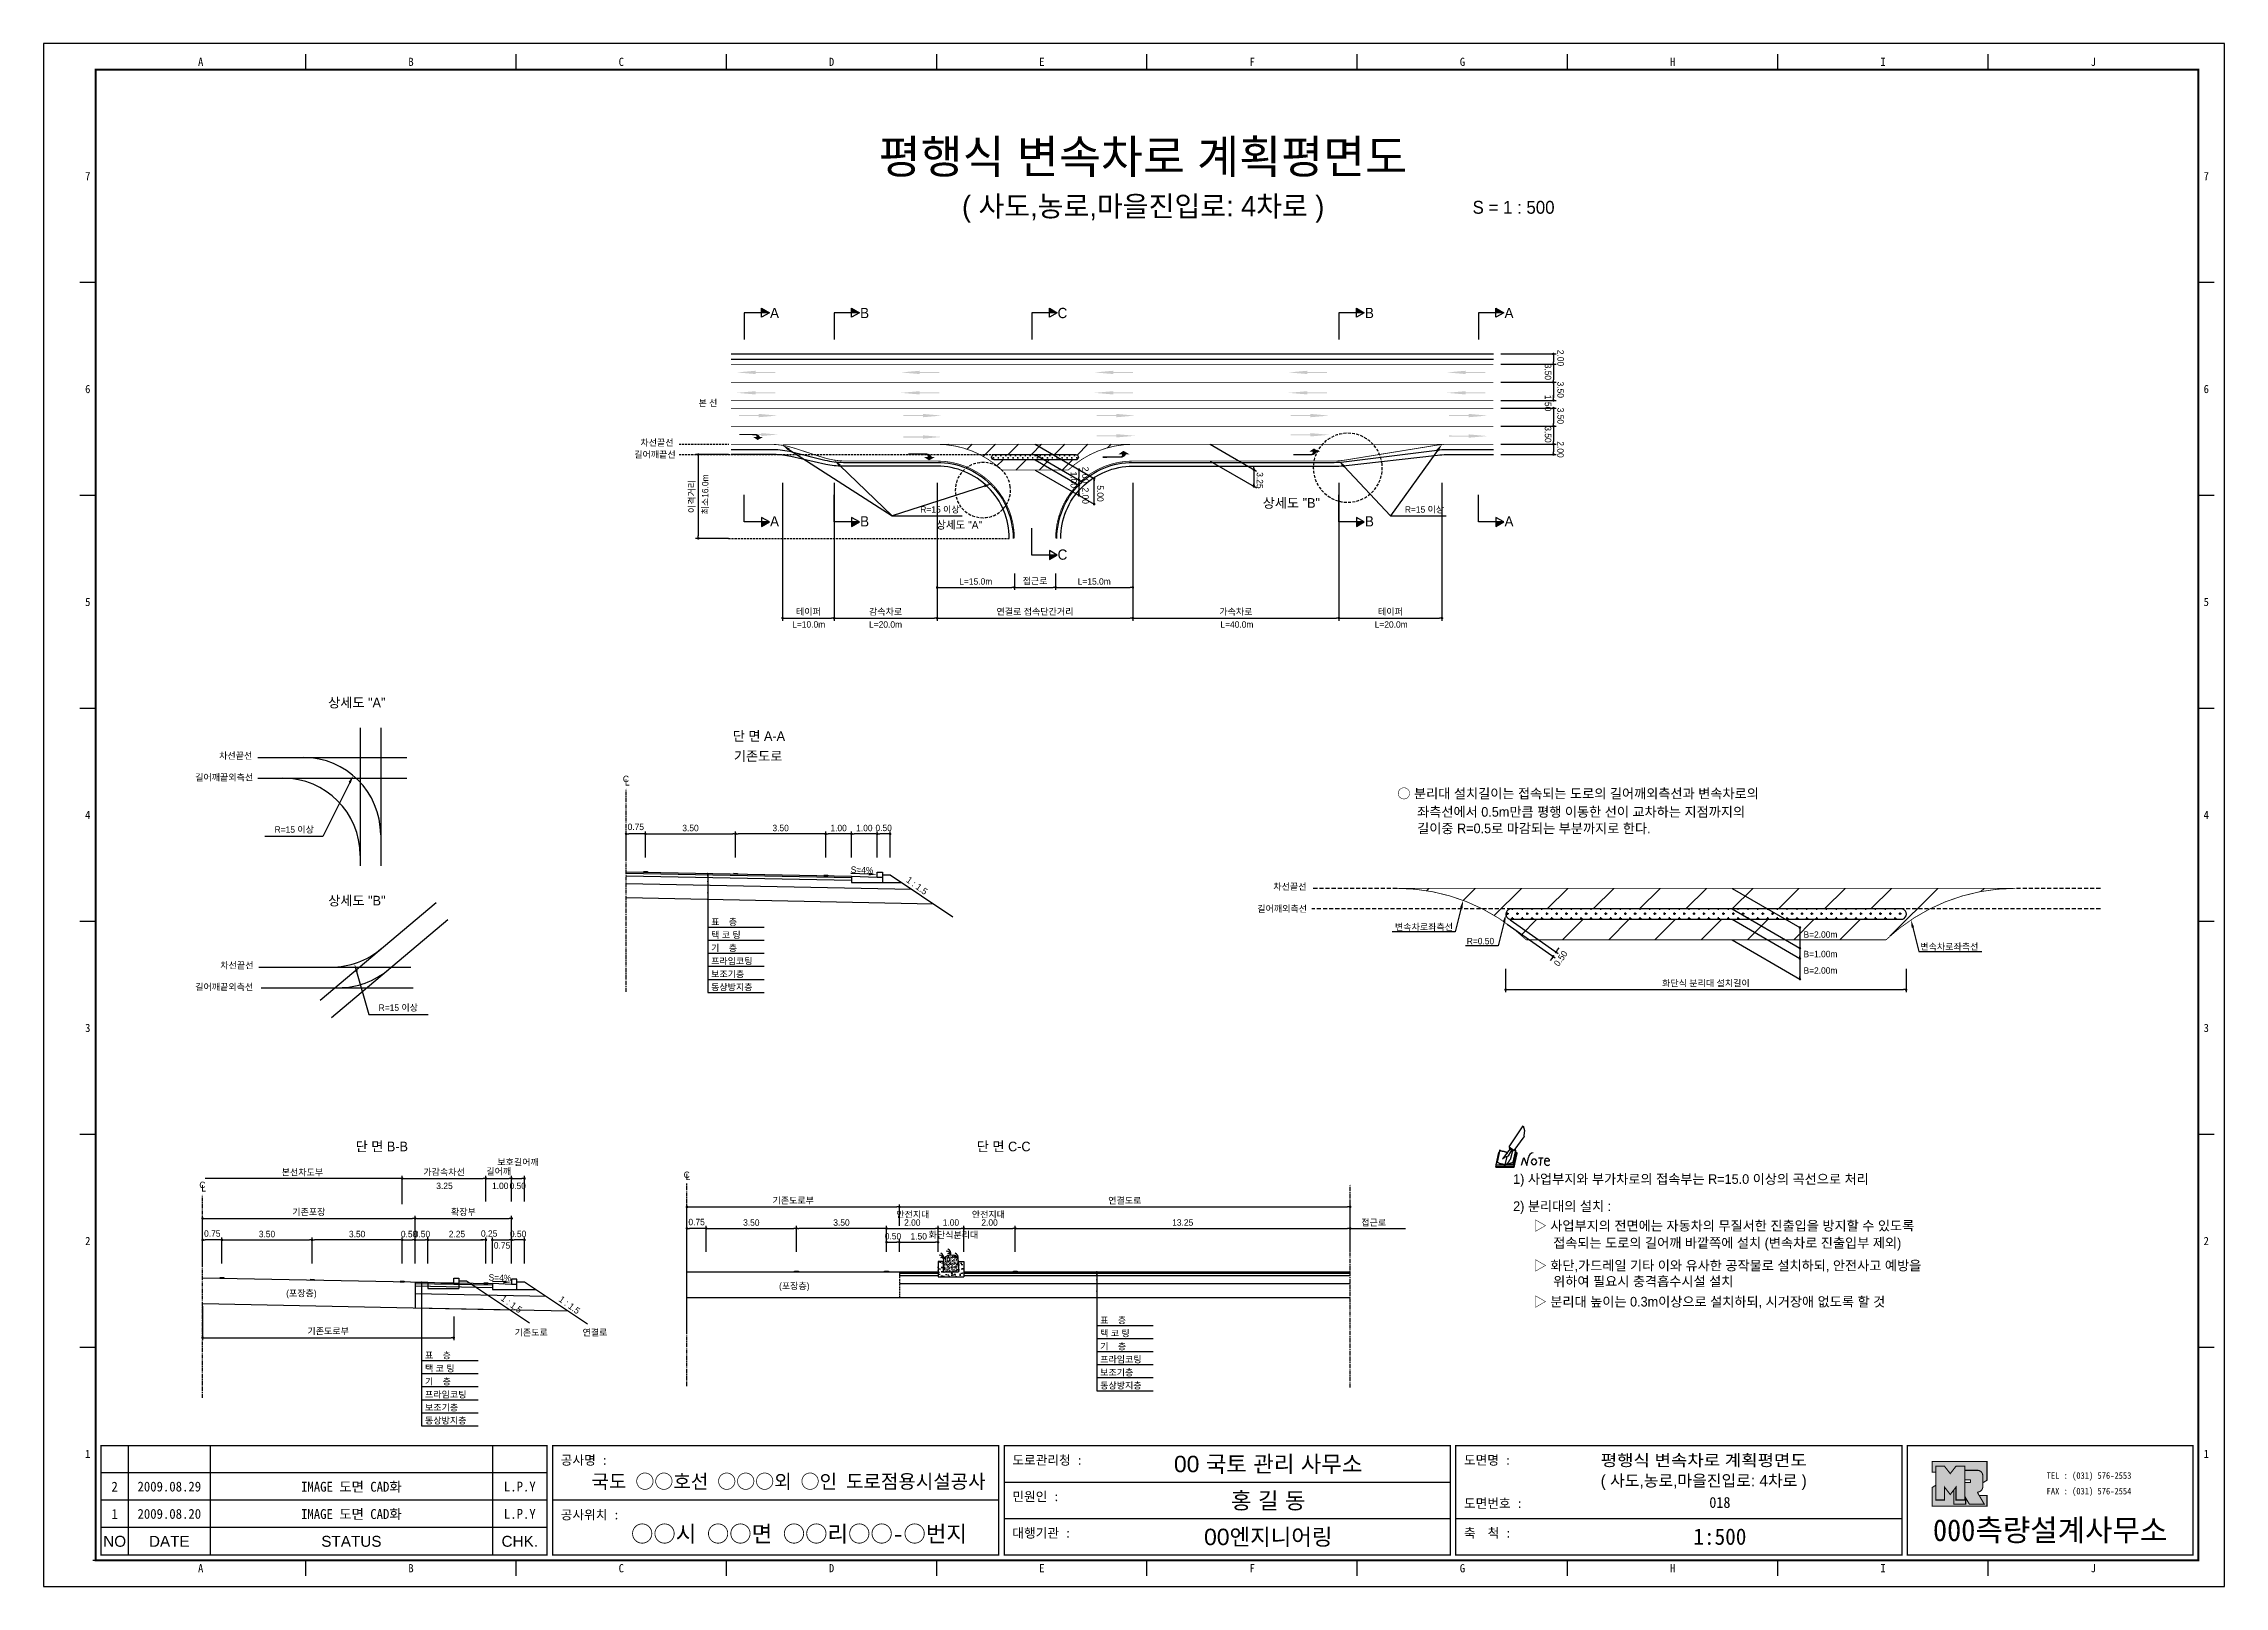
# Model space of a CAD drawing. Header units: millimetres. Extents: x 520 to 943, y 13 to 312.
import ezdxf
from ezdxf.enums import TextEntityAlignment as Align

# ---------------------------------------------------------------- set-up
doc = ezdxf.new("R2010")
doc.units = ezdxf.units.MM
doc.header["$LTSCALE"] = 0.25
doc.linetypes.add('CENTER', pattern=[50.8, 31.75, -6.35, 6.35, -6.35])
doc.linetypes.add('HIDDEN', pattern=[9.525, 6.35, -3.175])
for name, color, linetype in [('CC-GSTR-0004', 4, 'Continuous'), ('CM-LANE-0030', 30, 'Continuous'), ('CZ-DIMT-0002', 7, 'Continuous'), ('CZ-EXST-0002', 22, 'Continuous'), ('CZ-LIN1-0007', 7, 'Continuous'), ('CZ-LIN2-0003', 3, 'Continuous'), ('CZ-LINE-0001', 7, 'Continuous'), ('CZ-TEXT-BOX0', 7, 'Continuous'), ('TITLE', 7, 'Continuous')]:
    doc.layers.add(name, color=color, linetype=linetype)
doc.styles.add('견고딕', font='arial.ttf')
doc.styles.add('돋움', font='')
doc.styles.add('돋음체', font='')
doc.styles.get('돋움').set_extended_font_data('Dotum')
doc.styles.get('돋음체').set_extended_font_data('DotumChe')

msp = doc.modelspace()

# ---------------------------------------------------------------- texts
at = {"layer": 'CZ-DIMT-0002', "style": '돋움'}
for s, height, p in [('A', 2, (661.86, 260.2)), ('B', 2, (679.35, 260.2)), ('C', 2, (717.76, 260.2)), ('B', 2, (777.35, 260.2)), ('A', 2, (804.45, 260.2)), ('본 선', 1.25, (648.93, 242.77)), ('길어깨끝선', 1.25, (638.65, 232.74)), ('차선끝선', 1.25, (639.05, 235.05)), ('상세도 "B"', 1.875, (762.2, 223.34)), ('A', 2, (661.86, 219.77)), ('B', 2, (679.35, 219.77)), ('R=15 이상', 1.25, (693.98, 222.07)), ('B', 2, (777.35, 219.77)), ('R=15 이상', 1.25, (788.05, 222.08)), ('A', 2, (804.45, 219.77)), ('상세도 "A"', 1.5, (697.7, 219.08)), ('C', 2, (717.76, 213.32)), ('L=10.0m', 1.25, (668.5, 199.76)), ('L=20.0m', 1.25, (683.42, 199.76)), ('L=40.0m', 1.25, (751.63, 199.76)), ('L=20.0m', 1.25, (781.58, 199.76)), ('차선끝선', 1.25, (557.26, 174.29)), ('길어깨끝외측선', 1.25, (555.02, 170.09)), ('C', 1.25, (633.01, 169.79)), ('L', 1.25, (633.27, 169.13)), ('R=15 이상', 1.25, (568.63, 159.96)), ('차선끝선', 1.25, (761.92, 148.88)), ('차선끝선', 1.25, (557.49, 133.6)), ('길어깨끝외측선', 1.25, (555.03, 129.42)), ('R=15 이상', 1.25, (588.83, 125.4)), ('C', 1.25, (644.82, 92.97)), ('L', 1.25, (645.08, 92.58)), ('C', 1.25, (550.79, 91)), ('L', 1.25, (551.05, 90.34))]:
    msp.add_text(s, height=height, dxfattribs=at).set_placement(p, align=Align.MIDDLE_CENTER)
for s, rotation, p in [('3.50', 270, (811.4, 250.37)), ('2.00', 270, (813.84, 253.06)), ('3.50', 270, (813.84, 246.9)), ('1.50', 270, (811.4, 244.31)), ('3.50', 270, (813.84, 241.83)), ('3.50', 270, (811.4, 238.22)), ('2.00', 270, (813.84, 235.3)), ('최소16.0m', 90, (649.03, 221.11))]:
    msp.add_text(s, height=1.25, rotation=rotation, dxfattribs=at).set_placement(p)
for s, p in [('○ 분리대 설치길이는 접속되는 도로의 길어깨외측선과 변속차로의', (782.77, 166.95)), ('좌측선에서 0.5m만큼 평행 이동한 선이 교차하는 지점까지의', (786.62, 163.39)), ('길이중 R=0.5로 마감되는 부분까지로 한다.', (786.62, 160.19)), ('1) 사업부지와 부가차로의 접속부는 R=15.0 이상의 곡선으로 처리', (805.25, 92.14)), ('2) 분리대의 설치 :', (805.25, 86.88)), ('▷ 사업부지의 전면에는 자동차의 무질서한 진출입을 방지할 수 있도록', (809.23, 83.08)), ('접속되는 도로의 길어깨 바깥쪽에 설치 (변속차로 진출입부 제외)', (813.02, 79.75)), ('▷ 화단,가드레일 기타 이와 유사한 공작물로 설치하되, 안전사고 예방을', (809.23, 75.35)), ('위하여 필요시 충격흡수시설 설치', (813.02, 72.28)), ('▷ 분리대 높이는 0.3m이상으로 설치하되, 시거장애 없도록 할 것', (809.23, 68.34))]:
    msp.add_text(s, height=1.875, dxfattribs=at).set_placement(p, align=Align.MIDDLE_LEFT)
for s, rotation, p in [('S=4%', 357.7094, (678.85, 152.11)), ('1 : 1.5', 323.8881, (689.51, 149.07)), ('S=4%', 357.7094, (608.56, 72.99)), ('1 : 1.5', 323.8881, (610.8, 67.9)), ('1 : 1.5', 323.8881, (622.05, 67.7))]:
    msp.add_text(s, height=1.25, rotation=rotation, dxfattribs=at).set_placement(p, align=Align.MIDDLE_CENTER)
for s, p in [('길어깨외측선', (755.58, 143.97)), ('표    층', (649.55, 141.41)), ('택 코 팅', (649.55, 138.88)), ('변속차로좌측선', (782.31, 140.42)), ('B=2.00m', (861.62, 138.96)), ('기    층', (649.55, 136.34)), ('R=0.50', (796.25, 137.69)), ('B=1.00m', (861.62, 135.18)), ('변속차로좌측선', (884.3, 136.61)), ('프라임코팅', (649.55, 133.81)), ('보조기층', (649.55, 131.28)), ('B=2.00m', (861.62, 131.98)), ('동상방지층', (649.55, 128.75)), ('3.25', (596.2, 90.19)), ('1.00', (607.02, 90.19)), ('0.50', (610.41, 90.19)), ('안전지대', (685.49, 84.65)), ('안전지대', (700.16, 84.65)), ('화단식분리대', (691.76, 80.68)), ('접근로', (775.77, 83.08)), ('(포장층)', (662.74, 70.76)), ('(포장층)', (567.06, 69.35)), ('표    층', (725.08, 64.11)), ('기존도로', (611.4, 61.75)), ('연결로', (624.59, 61.75)), ('기    층', (725.08, 59.05)), ('택 코 팅', (725.08, 61.58)), ('표    층', (594.01, 57.31)), ('택 코 팅', (594.01, 54.77)), ('프라임코팅', (725.08, 56.52)), ('보조기층', (725.08, 53.99)), ('프라임코팅', (594.01, 49.71)), ('기    층', (594.01, 52.24)), ('동상방지층', (725.08, 51.45)), ('보조기층', (594.01, 47.18)), ('동상방지층', (594.01, 44.65))]:
    msp.add_text(s, height=1.25, dxfattribs=at).set_placement(p)
at = {"layer": 'CZ-DIMT-0002', "char_height": 1.25, "attachment_point": 5, "style": '돋움'}
for s, insert, rotation in [('1.00', (719.94, 227.82), 270), ('\\A1;2.00', (722.21, 228.77), 270), ('3.25', (756.08, 227.71), 270), ('2.00', (722.21, 224.74), 270), ('5.00', (725.1, 225.17), 270), ('\\A1;0.50', (814.49, 134.94), 54.9032)]:
    msp.add_mtext(s, dxfattribs=dict(at, insert=insert, rotation=rotation))
at = {"layer": 'CZ-DIMT-0002', "insert": (570.21, 93.38), "char_height": 1.25, "attachment_point": 5, "style": '돋움'}
msp.add_mtext('본선차도부', dxfattribs=at)
at = {"layer": 'CZ-LINE-0001', "insert": (645.86, 224.59), "char_height": 1.25, "attachment_point": 5, "rotation": 90, "style": '돋움'}
msp.add_mtext('\\A1;이격거리', dxfattribs=at)
at = {"layer": 'CZ-LINE-0001', "char_height": 1.25, "attachment_point": 5, "style": '돋움'}
for s, insert in [('\\A1;L=15.0m', (700.93, 208.1)), ('\\A1;접근로', (712.43, 208.13)), ('\\A1;L=15.0m', (723.93, 208.1)), ('\\A1;테이퍼', (668.43, 202.18)), ('\\A1;감속차로', (683.43, 202.18)), ('\\A1;연결로 접속단간거리', (712.43, 202.18)), ('\\A1;가속차로', (751.43, 202.18)), ('\\A1;테이퍼', (781.43, 202.18)), ('\\A1;0.75', (634.93, 160.47)), ('\\A1;3.50', (645.55, 160.25)), ('\\A1;3.50', (663.05, 160.25)), ('\\A1;1.00', (674.3, 160.25)), ('\\A1;1.00', (679.3, 160.25)), ('\\A1;0.50', (683.05, 160.27)), ('\\A1;화단식 분리대 설치길이', (842.67, 130.08)), ('\\A1;가감속차선', (597.71, 93.44)), ('\\A1;길어깨', (608.33, 93.56)), ('\\A1;보호길어깨', (612.08, 95.35)), ('\\A1;기존포장', (571.46, 85.69)), ('\\A1;확장부', (601.46, 85.69)), ('\\A1;기존도로부', (665.49, 87.92)), ('\\A1;연결도로', (729.86, 87.91)), ('\\A1;0.75', (552.71, 81.56)), ('\\A1;3.50', (563.33, 81.46)), ('\\A1;3.50', (580.83, 81.46)), ('\\A1;0.50', (590.92, 81.46)), ('\\A1;0.50', (593.42, 81.46)), ('\\A1;2.25', (600.21, 81.46)), ('\\A1;0.25', (606.46, 81.56)), ('\\A1;0.50', (612.08, 81.48)), ('\\A1;0.75', (646.74, 83.79)), ('\\A1;3.50', (657.36, 83.69)), ('\\A1;3.50', (674.86, 83.69)), ('\\A1;0.50', (684.86, 81.04)), ('\\A1;2.00', (688.61, 83.69)), ('\\A1;1.50', (689.86, 81.02)), ('\\A1;1.00', (696.11, 83.7)), ('\\A1;2.00', (703.61, 83.69)), ('\\A1;13.25', (741.11, 83.7)), ('\\A1;0.75', (608.96, 79.24)), ('\\A1;기존도로부', (575.21, 62.55))]:
    msp.add_mtext(s, dxfattribs=dict(at, insert=insert))
at = {"layer": 'CZ-TEXT-BOX0', "style": '돋움'}
for s, p in [('상세도 "A"', (580.77, 184.6)), ('단 면 A-A', (658.83, 178.11)), ('기존도로', (658.68, 174.22)), ('상세도 "B"', (580.78, 146.17)), ('단 면 B-B', (585.62, 98.46)), ('단 면 C-C', (706.35, 98.46))]:
    msp.add_text(s, height=1.875, dxfattribs=at).set_placement(p, align=Align.MIDDLE_CENTER)
at = {"layer": 'TITLE', "color": 3, "linetype": 'Continuous', "style": '돋음체'}
for s, p in [('A', (550.46, 308.94)), ('B', (591.29, 308.94)), ('C', (632.11, 308.94)), ('D', (672.93, 308.94)), ('E', (713.76, 308.94)), ('F', (754.58, 308.94)), ('G', (795.41, 308.94)), ('H', (836.23, 308.94)), ('I', (877.06, 308.94)), ('J', (917.88, 308.94)), ('7', (528.54, 286.77)), ('7', (939.81, 286.77)), ('6', (528.54, 245.44)), ('6', (939.81, 245.44)), ('5', (528.54, 204.12)), ('5', (939.81, 204.12)), ('4', (528.54, 162.79)), ('4', (939.81, 162.79)), ('3', (528.54, 121.46)), ('3', (939.81, 121.46)), ('2', (528.54, 80.13)), ('2', (939.81, 80.13)), ('1', (528.54, 38.8)), ('1', (939.81, 38.8)), ('A', (550.46, 16.62)), ('B', (591.29, 16.62)), ('C', (632.11, 16.62)), ('D', (672.93, 16.62)), ('E', (713.76, 16.62)), ('F', (754.58, 16.62)), ('G', (795.41, 16.62)), ('H', (836.23, 16.62)), ('I', (877.06, 16.62)), ('J', (917.88, 16.62))]:
    msp.add_text(s, height=1.59, dxfattribs=at).set_placement(p, align=Align.MIDDLE)
at = {"layer": 'TITLE', "style": '돋움'}
for s, height, p in [('평행식 변속차로 계획평면도', 6.5, (733.38, 290.55)), ('( 사도,농로,마을진입로: 4차로 )', 4, (733.43, 280.93))]:
    msp.add_text(s, height=height, dxfattribs=at).set_placement(p, align=Align.MIDDLE_CENTER)
msp.add_text('S = 1 : 500', height=2.5, dxfattribs=at).set_placement((797.38, 280.71), align=Align.MIDDLE_LEFT)
at = {"layer": 'TITLE', "style": '돋음체'}
for s, p in [('공사명 : ', (620.37, 36.7)), ('도로관리청 :', (708.04, 36.7)), ('도면명 :', (795.71, 36.7)), ('민원인 :', (708.04, 29.63)), ('도면번호 :', (795.71, 28.31)), ('공사위치 :', (620.37, 26.09)), ('대행기관 :', (708.04, 22.55)), ('축  척 :', (795.71, 22.55))]:
    msp.add_text(s, height=1.804, dxfattribs=at).set_placement(p)
at = {"layer": 'TITLE', "color": 7, "linetype": 'Continuous'}
for s, height, style, p in [('00 국토 관리 사무소', 3.1832, '견고딕', (757.71, 36.88)), ('국도 ○○호선 ○○○외 ○인 도로점용시설공사', 2.7, '돋음체', (664.59, 33.49)), ('홍 길 동', 3.183, '견고딕', (757.71, 29.8)), ('○○시 ○○면 ○○리○○-○번지', 3.1832, '돋음체', (666.61, 23.33)), ('00엔지니어링', 3.183, '견고딕', (757.71, 22.73))]:
    msp.add_text(s, height=height, dxfattribs=dict(at, style=style)).set_placement(p, align=Align.MIDDLE)
at = {"layer": 'TITLE', "style": '돋움'}
for s, width, p, p2 in [('평행식 변속차로 계획평면도', 1.010039, (822.25, 36.45), (862.25, 36.45)), ('( 사도,농로,마을진입로: 4차로 )', 0.887023, (822.25, 32.49), (862.25, 32.49))]:
    msp.add_text(s, height=2.25, dxfattribs=dict(at, width=width)).set_placement(p, p2, align=Align.FIT)
at = {"layer": 'TITLE', "color": 180, "style": '돋음체'}
for s, p in [('TEL : (031) 576-2553', (908.82, 33.97)), ('FAX : (031) 576-2554', (908.82, 30.94))]:
    msp.add_text(s, height=1.2733, dxfattribs=at).set_placement(p)
at = {"layer": 'TITLE', "color": 1, "linetype": 'Continuous', "style": '돋음체'}
msp.add_text('2', height=1.91, dxfattribs=at).set_placement((533.76, 32.45), align=Align.MIDDLE)
at = {"layer": 'TITLE', "linetype": 'Continuous'}
for s, height, style, p in [('2009.08.29', 1.91, '돋음체', (544.37, 32.45)), ('L.P.Y', 1.91, '돋음체', (612.41, 32.45)), ('018', 2.122, '돋음체', (845.39, 29.37)), ('1', 1.91, '돋음체', (533.76, 27.15)), ('2009.08.20', 1.91, '돋음체', (544.37, 27.15)), ('L.P.Y', 1.91, '돋음체', (612.41, 27.15)), ('NO', 2.122, '견고딕', (533.76, 21.84)), ('DATE', 2.122, '견고딕', (544.37, 21.84)), ('STATUS', 2.122, '견고딕', (579.72, 21.84)), ('CHK.', 2.122, '견고딕', (612.41, 21.84)), ('1:500', 3.183, '돋음체', (845.39, 22.73))]:
    msp.add_text(s, height=height, dxfattribs=dict(at, style=style)).set_placement(p, align=Align.MIDDLE)
at = {"layer": 'TITLE', "style": '돋음체'}
for p in [(579.72, 32.45), (579.72, 27.15)]:
    msp.add_text('IMAGE 도면 CAD화', height=1.9099, dxfattribs=at).set_placement(p, align=Align.MIDDLE)
at = {"layer": 'TITLE', "color": 180, "style": '돋음체'}
msp.add_text('000측량설계사무소', height=4.244, dxfattribs=at).set_placement((909.51, 21.88), align=Align.CENTER)

# ---------------------------------------------------------------- blocks, each defined once
blk = doc.blocks.new('note')
for p, q in [((0.85, 3.5), (3.53, 7.57)), ((1.8, 2.79), (3.74, 5.46)), ((3.53, 7.57), (3.8, 6.64)), ((3.8, 6.64), (3.69, 5.72)), ((3.69, 5.72), (3.74, 5.46)), ((-1.24, 2.36), (-1.77, 0)), ((-1.77, 0), (1.77, 0)), ((-1.77, 0), (-1.77, -0.3)), ((-1.53, 0.52), (-1.55, 0.54)), ((-1.01, 2.9), (-1.53, 0.52)), ((-1.48, 0.48), (-1.53, 0.52)), ((-1.43, 0.44), (-1.48, 0.48)), ((-1.38, 0.41), (-1.43, 0.44)), ((-1.33, 0.4), (-1.38, 0.41)), ((-1.27, 0.37), (-1.33, 0.4)), ((-1.22, 0.35), (-1.27, 0.37)), ((-1.13, 2.36), (-1.24, 2.36)), ((-1.17, 0.33), (-1.22, 0.35)), ((-1.12, 0.32), (-1.17, 0.33)), ((-1.02, 0.25), (-1.12, 0.32)), ((-0.97, 0.22), (-1.02, 0.25)), ((-1, 2.9), (-1.01, 2.9)), ((-0.98, 2.85), (-1, 2.9)), ((-0.95, 2.8), (-0.98, 2.85)), ((-0.93, 0.21), (-0.97, 0.22)), ((-0.9, 2.75), (-0.95, 2.8)), ((-0.88, 0.19), (-0.93, 0.21)), ((-0.85, 2.72), (-0.9, 2.75)), ((-0.8, 0.18), (-0.88, 0.19)), ((-0.79, 2.69), (-0.85, 2.72)), ((-0.75, 0.17), (-0.8, 0.18)), ((-0.74, 2.68), (-0.79, 2.69)), ((-0.7, 0.16), (-0.75, 0.17)), ((-0.69, 2.65), (-0.74, 2.68)), ((-0.64, 0.15), (-0.7, 0.16)), ((-0.64, 2.65), (-0.69, 2.65)), ((-0.59, 2.63), (-0.64, 2.65)), ((-0.58, 0.14), (-0.64, 0.15)), ((-0.54, 2.62), (-0.59, 2.63)), ((-0.53, 0.13), (-0.58, 0.14)), ((-0.48, 2.61), (-0.54, 2.62)), ((-0.48, 0.12), (-0.53, 0.13)), ((-0.43, 2.61), (-0.48, 2.61)), ((-0.43, 0.11), (-0.48, 0.12)), ((0.75, 2.77), (-0.46, 1.16)), ((0.37, 2.24), (-0.46, 1.16)), ((-0.46, 1.16), (-0.08, 1.47)), ((-0.38, 2.59), (-0.43, 2.61)), ((-0.38, 0.08), (-0.43, 0.11)), ((-0.33, 2.59), (-0.38, 2.59)), ((-0.29, 0.06), (-0.38, 0.08)), ((-0.27, 2.58), (-0.33, 2.59)), ((-0.23, 0.05), (-0.29, 0.06)), ((-0.22, 2.57), (-0.27, 2.58)), ((-0.16, 0.04), (-0.23, 0.05)), ((-0.17, 2.56), (-0.22, 2.57)), ((-0.12, 2.55), (-0.17, 2.56)), ((-0.11, 0.03), (-0.16, 0.04)), ((-0.07, 2.53), (-0.12, 2.55)), ((-0.04, 0.02), (-0.11, 0.03)), ((-0.08, 1.47), (0.72, 1.75)), ((-0.01, 2.51), (-0.07, 2.53)), ((-0.05, -0.3), (-0.05, 0)), ((0, 0), (-0.04, 0.02)), ((0.04, 2.5), (-0.01, 2.51)), ((0.37, 1.63), (0, 0)), ((0, 0), (1.6, 0.53)), ((0, 0), (1.65, 0.18)), ((0, 0.01), (0.06, 0.04)), ((0, -0.3), (0, 0)), ((0.09, 2.48), (0.04, 2.5)), ((0.05, -0.3), (0.05, 0)), ((0.06, 0.04), (0.11, 0.07)), ((0.14, 2.48), (0.09, 2.48)), ((0.11, 0.07), (0.16, 0.09)), ((0.2, 2.47), (0.14, 2.48)), ((0.16, 0.09), (0.21, 0.12)), ((0.26, 2.43), (0.18, 2.46)), ((0.21, 0.12), (0.27, 0.14)), ((0.34, 2.4), (0.26, 2.43)), ((0.27, 0.14), (0.36, 0.19)), ((0.45, 2.37), (0.34, 2.4)), ((0.36, 0.19), (0.41, 0.22)), ((0.41, 0.22), (0.46, 0.27)), ((0.46, 0.27), (0.51, 0.3)), ((0.51, 0.3), (0.56, 0.34)), ((0.56, 0.34), (0.6, 0.4)), ((0.6, 0.4), (0.64, 0.45)), ((0.64, 0.45), (0.67, 0.51)), ((0.67, 0.51), (0.74, 0.58)), ((0.72, 1.75), (1.16, 2.53)), ((0.74, 0.58), (0.79, 0.63)), ((1, 3.1), (0.75, 2.77)), ((0.79, 0.63), (0.83, 0.68)), ((0.83, 0.68), (0.86, 0.73)), ((0.85, 3.5), (1.8, 2.79)), ((1, 3.4), (0.85, 3.21)), ((0.85, 3.21), (1.52, 2.71)), ((0.86, 0.73), (0.89, 0.79)), ((0.89, 0.84), (0.92, 0.89)), ((0.89, 0.79), (0.89, 0.84)), ((0.92, 0.89), (0.96, 0.95)), ((0.96, 0.95), (1.01, 0.97)), ((1.47, 2.74), (1.01, 0.97)), ((1.16, 2.53), (1.37, 2.82)), ((2.13, 2.84), (1.44, 2.63)), ((1.52, 2.71), (1.66, 2.9)), ((1.6, 0.53), (2.13, 2.84)), ((1.65, 0.18), (2.19, 2.48)), ((1.77, 0), (2.3, 2.36)), ((1.77, -0.3), (2.3, 2.07)), ((1.77, -0.38), (2.3, 1.99)), ((1.77, -0.44), (2.3, 1.93)), ((1.77, 0), (1.77, -0.3)), ((2.19, 2.48), (2.04, 2.47)), ((2.3, 2.36), (2.16, 2.36)), ((2.3, 2.36), (2.3, 2.07)), ((3.21, -0.08), (3.68, 1.4)), ((3.68, 1.4), (4.26, -0.14)), ((4.26, -0.14), (4.56, 1.44)), ((6.55, 1.34), (7.46, 1.34)), ((7.01, 1.34), (6.87, -0.11)), ((7.71, 0.77), (7.71, 0.55)), ((7.71, 0.77), (8.67, 0.77)), ((-1.77, -0.3), (1.77, -0.3)), ((-1.77, -0.43), (-1.77, -0.3)), ((-1.77, -0.37), (1.77, -0.37)), ((-1.77, -0.43), (1.77, -0.43))]:
    blk.add_line(p, q)
for centre, major_axis, start_param, end_param in [((0.4, 2.31), (0.0702, 0.0702), 3.283946, 6.425539), ((5.68, 1.23), (-0.806, 0.806), -0.591174, 0.597824), ((5.66, 0.58), (-0.378, 0.378), 3.926991, 10.210176), ((8.3, 0.49), (0.422, 0.422), 2.265602, 4.634911), ((8.19, 0.77), (-0.342, 0.342), 3.926991, 7.068583)]:
    blk.add_ellipse(centre, major_axis=major_axis, ratio=1, start_param=start_param, end_param=end_param)
blk = doc.blocks.new('_Dot')
at = {"color": 0, "linetype": 'ByBlock', "lineweight": -2}
blk.add_line((-0.5, 0), (-1, 0), dxfattribs=at)
at = {"color": 0, "linetype": 'ByBlock', "const_width": 0.5}
blk.add_lwpolyline([(-0.25, 0, 1), (0.25, 0, 1)], format="xyb", close=True, dxfattribs=at)

# ---------------------------------------------------------------- hatches: boundary and pattern name
at = {"layer": 'CM-LANE-0030'}
h = msp.add_hatch(dxfattribs=at)
h.set_pattern_fill('ANSI31', color=256, style=0)
h.set_pattern_definition([(45, (-968.345, 465.4487), (-2.245064, 2.245064), [])])
h.paths.add_polyline_path([(693.43, 234.72, -0.191871), (705.98, 229.72), (718.88, 229.72, -0.191871), (731.43, 234.72)])
h.paths.add_polyline_path([(720.65, 231.81, 0.002096), (720.52, 231.72), (704.5, 231.72, -1), (704.5, 232.72), (720.36, 232.72, -0.732581)], flags=16)
h = msp.add_hatch(dxfattribs=at)
h.set_pattern_fill('ANSI31', color=256, scale=2, style=0)
h.set_pattern_definition([(45, (-497.168, 604.653), (-4.490128, 4.490128), [])])
h.paths.add_polyline_path([(877.62, 138.55, -0.191871), (902.72, 148.55), (782.72, 148.55, -0.191871), (807.82, 138.55)])
h.paths.add_polyline_path([(804.54, 142.55, 0.002096), (804.28, 142.73, -0.732581), (804.86, 144.55), (880.59, 144.55, -0.732581), (881.16, 142.73, 0.002096), (880.9, 142.55)], flags=16)
at = {"layer": 'CZ-EXST-0002'}
h = msp.add_hatch(dxfattribs=at)
h.set_pattern_fill('AR-SAND', color=256, scale=0.01, style=0)
h.set_pattern_definition([(37.5, (-414.50708, 3556.9936), (-0.016000313, 0.489413237), [0, -0.38608, 0, -0.4318, 0, -0.41275]), (7.5, (-414.5071, 3556.9936), (0.44952328, 0.7168251), [0, -0.20828, 0, -0.34798, 0, -0.13335]), (327.5, (-414.8195, 3556.9936), (0.79099237, 0.001437185), [0, -0.127, 0, -0.4572, 0, -0.5969]), (317.5, (-414.8195, 3556.9936), (0.76355645, 0.22292932), [0, -0.0635, 0, -0.29972, 0, -0.3429])])
edge = h.paths.add_edge_path()
edge.add_ellipse((696.11, 76.15), major_axis=(-1.5, 0), ratio=0.829212, start_angle=180, end_angle=360)
edge.add_line((694.61, 76.15), (694.61, 74.15))
edge.add_line((694.61, 74.15), (697.61, 74.15))
edge.add_line((697.61, 74.15), (697.61, 76.15))
h = msp.add_hatch(dxfattribs=at)
h.set_pattern_fill('AR-CONC', color=256, scale=0.01, style=0)
h.set_pattern_definition([(50, (-414.5071, 3556.9936), (1.8218467, -0.15939086), [0.1905, -2.0955]), (355, (-414.507, 3556.9936), (-0.3524283, 1.9105664), [0.1524, -1.6764]), (100.451, (-414.3553, 3556.9803), (1.469425, 1.7511669), [0.1619, -1.7809]), (46.1842, (-414.507, 3557.5016), (2.7107904, -0.4204233), [0.28575, -3.14325]), (96.6356, (-414.2812, 3557.4665), (2.3740423, 2.4742556), [0.24285, -2.67135]), (351.184, (-414.507, 3557.5016), (2.374046, 2.4742512), [0.2286, -2.5146]), (21, (-414.2531, 3557.3746), (1.5161488, -1.0226552), [0.1905, -2.0955]), (326, (-414.253, 3557.3746), (0.6180203, 1.8418797), [0.1524, -1.6764]), (71.4514, (-414.1267, 3557.2894), (2.1341649, 0.8192286), [0.1619, -1.7809]), (37.5, (-414.5071, 3556.9936), (0.03088603, 0.84555039), [0, -1.65608, 0, -1.7018, 0, -1.68275]), (7.5, (-414.5071, 3556.9936), (0.66819663, 1.00180575), [0, -0.97028, 0, -1.61798, 0, -0.64135]), (327.5, (-415.0735, 3556.9936), (1.35590595, -0.05728744), [0, -0.635, 0, -1.9812, 0, -2.6289]), (317.5, (-415.3275, 3556.9936), (1.4812918, 0.2542649), [0, -0.8255, 0, -1.31572, 0, -1.8669])])
h.paths.add_polyline_path([(698.61, 73.15), (698.61, 76.15), (697.61, 76.15), (697.61, 74.15), (694.61, 74.15), (694.61, 76.15), (693.61, 76.15), (693.61, 73.15)])
at = {"layer": 'CZ-LIN1-0007'}
for points in [[(658.18, 248.99), (658.18, 248.78), (662.01, 248.78), (662.01, 248.56), (658.18, 248.56), (658.18, 248.35), (654.53, 248.67)], [(690.05, 248.99), (690.05, 248.78), (693.88, 248.78), (693.88, 248.56), (690.05, 248.56), (690.05, 248.35), (686.4, 248.67)], [(727.63, 248.99), (727.63, 248.78), (731.46, 248.78), (731.46, 248.56), (727.63, 248.56), (727.63, 248.35), (723.98, 248.67)], [(765.3, 248.99), (765.3, 248.78), (769.13, 248.78), (769.13, 248.56), (765.3, 248.56), (765.3, 248.35), (761.65, 248.67)], [(796.03, 248.99), (796.03, 248.78), (799.85, 248.78), (799.85, 248.56), (796.03, 248.56), (796.03, 248.35), (792.38, 248.67)], [(658.18, 245.03), (658.18, 244.82), (662.01, 244.82), (662.01, 244.61), (658.18, 244.6), (658.18, 244.39), (654.53, 244.71)], [(690.05, 245.03), (690.05, 244.82), (693.88, 244.82), (693.88, 244.61), (690.05, 244.6), (690.05, 244.39), (686.4, 244.71)], [(727.63, 245.03), (727.63, 244.82), (731.46, 244.82), (731.46, 244.61), (727.63, 244.6), (727.63, 244.39), (723.98, 244.71)], [(765.3, 245.03), (765.3, 244.82), (769.13, 244.82), (769.13, 244.61), (765.3, 244.6), (765.3, 244.39), (761.65, 244.71)], [(796.03, 245.03), (796.03, 244.82), (799.85, 244.82), (799.85, 244.61), (796.03, 244.6), (796.03, 244.39), (792.38, 244.71)], [(658.79, 240.62), (658.79, 240.4), (654.97, 240.4), (654.97, 240.19), (658.79, 240.19), (658.79, 239.97), (662.44, 240.29)], [(690.66, 240.62), (690.66, 240.4), (686.84, 240.4), (686.84, 240.19), (690.66, 240.19), (690.66, 239.97), (694.31, 240.29)], [(728.24, 240.62), (728.24, 240.4), (724.41, 240.4), (724.41, 240.19), (728.24, 240.19), (728.24, 239.97), (731.89, 240.29)], [(765.91, 240.62), (765.91, 240.4), (762.09, 240.4), (762.09, 240.19), (765.91, 240.19), (765.91, 239.97), (769.56, 240.29)], [(796.63, 240.62), (796.63, 240.4), (792.81, 240.4), (792.81, 240.19), (796.63, 240.19), (796.63, 239.97), (800.28, 240.29)], [(658.15, 236.73, -0.267976), (659.06, 236.13), (659.61, 236.13), (658.58, 235.55), (657.75, 236.12), (658.36, 236.12, 0.504994), (658.08, 236.49), (655.03, 236.51), (655.03, 236.75)], [(659.28, 236.9), (659.28, 236.71), (655.85, 236.71), (655.85, 236.52), (659.28, 236.52), (659.28, 236.33), (662.55, 236.61)], [(690.66, 236.46), (690.66, 236.25), (686.84, 236.25), (686.84, 236.03), (690.66, 236.03), (690.66, 235.82), (694.31, 236.14)], [(691.37, 232.95, -0.267976), (692.4, 232.26), (693.03, 232.26), (691.85, 231.6), (690.91, 232.25), (691.6, 232.26, 0.504994), (691.29, 232.68), (687.83, 232.69), (687.83, 232.97)], [(728.24, 236.69), (728.24, 236.48), (724.41, 236.48), (724.41, 236.27), (728.24, 236.26), (728.24, 236.05), (731.89, 236.37)], [(729.11, 232.11, 0.267976), (730.14, 232.8), (730.76, 232.8), (729.59, 233.45), (728.65, 232.8), (729.34, 232.8, -0.504994), (729.03, 232.38), (725.57, 232.36), (725.57, 232.09)], [(765.91, 236.89), (765.91, 236.67), (762.09, 236.67), (762.09, 236.46), (765.91, 236.46), (765.91, 236.24), (769.56, 236.57)], [(766.09, 232.57, 0.267976), (767.12, 233.26), (767.75, 233.25), (766.58, 233.91), (765.63, 233.26), (766.33, 233.26, -0.504994), (766.02, 232.84), (762.55, 232.82), (762.55, 232.55)], [(796.63, 236.64), (796.63, 236.42), (792.81, 236.43), (792.81, 236.21), (796.63, 236.21), (796.63, 236), (800.28, 236.32)], [(637.18, 151.68), (637.18, 151.8), (636.43, 151.82), (636.43, 151.69)], [(654.68, 151.33), (654.68, 151.45), (653.93, 151.47), (653.93, 151.34)], [(672.18, 150.98), (672.18, 151.1), (671.43, 151.12), (671.43, 150.99)], [(554.96, 72.89), (554.96, 73.01), (554.21, 73.03), (554.21, 72.9)], [(572.46, 72.54), (572.46, 72.66), (571.71, 72.68), (571.71, 72.55)], [(589.96, 72.19), (589.96, 72.31), (589.21, 72.33), (589.21, 72.2)], [(606.21, 71.86), (606.21, 71.99), (605.46, 72), (605.46, 71.88)], [(666.49, 74.15), (666.49, 74.27), (665.74, 74.27), (665.74, 74.15)], [(683.99, 74.15), (683.99, 74.27), (683.24, 74.27), (683.24, 74.15)], [(708.99, 74.15), (708.99, 74.27), (708.24, 74.27), (708.24, 74.15)]]:
    msp.add_hatch(color=256, dxfattribs=at).paths.add_polyline_path(points)
at = {"layer": 'CZ-LIN2-0003'}
h = msp.add_hatch(dxfattribs=at)
h.set_pattern_fill('CROSS', color=256, scale=0.075, style=0)
h.set_pattern_definition([(0, (-968.3449, 465.4487), (0.47625, 0.47625), [0.238125, -0.714375]), (90, (-968.2258, 465.32964), (-0.47625, 0.47625), [0.238125, -0.714375])])
h.paths.add_polyline_path([(720.52, 231.72, -0.002096), (720.65, 231.81, 0.732581), (720.36, 232.72), (704.5, 232.72, 1), (704.5, 231.72)])
h = msp.add_hatch(dxfattribs=at)
h.set_pattern_fill('CROSS', color=256, scale=0.15, style=0)
h.set_pattern_definition([(0, (-497.1678, 604.6533), (0.9525, 0.9525), [0.47625, -1.42875]), (90, (-496.9297, 604.4152), (-0.9525, 0.9525), [0.47625, -1.42875])])
h.paths.add_polyline_path([(804.86, 144.55, 0.732581), (804.28, 142.73, -0.002096), (804.54, 142.55), (880.9, 142.55, -0.002096), (881.16, 142.73, 0.732581), (880.59, 144.55)])
at = {"layer": 'CZ-LINE-0001'}
for points in [[(659.33, 261.14), (659.33, 260.26), (660.86, 260.26)], [(676.82, 261.14), (676.82, 260.26), (678.35, 260.26)], [(715.24, 261.14), (715.24, 260.26), (716.76, 260.26)], [(774.82, 261.14), (774.82, 260.26), (776.35, 260.26)], [(801.92, 261.14), (801.92, 260.26), (803.44, 260.26)], [(660.86, 219.67), (659.33, 219.67), (659.33, 218.79)], [(678.35, 219.67), (676.82, 219.67), (676.82, 218.79)], [(776.35, 219.67), (774.82, 219.67), (774.82, 218.79)], [(803.44, 219.67), (801.92, 219.67), (801.92, 218.79)], [(716.76, 213.22), (715.24, 213.22), (715.24, 212.34)]]:
    msp.add_hatch(color=256, dxfattribs=at).paths.add_polyline_path(points)
at = {"layer": 'TITLE', "ltscale": 150}
h = msp.add_hatch(color=8, dxfattribs=at)
edge = h.paths.add_edge_path()
edge.add_line((897.25, 37.33), (886.58, 37.33))
edge.add_line((886.58, 37.33), (886.58, 35.25))
edge.add_line((886.58, 35.25), (887.29, 35.25))
edge.add_line((887.29, 35.25), (887.29, 36.42))
edge.add_line((887.29, 36.42), (888.98, 36.42))
edge.add_line((888.98, 36.42), (890.11, 34.97))
edge.add_line((890.11, 34.97), (891.23, 36.42))
edge.add_line((891.23, 36.42), (892.93, 36.42))
edge.add_line((892.93, 36.42), (892.93, 35.62))
edge.add_line((892.93, 35.62), (895.36, 35.62))
edge.add_arc((895.36, 34.56), 1.07, 0, 90, ccw=False)
edge.add_line((896.43, 34.56), (896.43, 33.19))
edge.add_line((896.43, 33.19), (897.25, 33.7))
edge.add_line((897.25, 33.7), (897.25, 37.33))
h.paths.add_polyline_path([(890.79, 31.8), (890.11, 30.92), (888.98, 32.37), (888.98, 29.86), (887.29, 29.86), (887.29, 32.71), (886.58, 32.27), (886.58, 28.64), (897.25, 28.64), (897.25, 30.72), (895.75, 30.72), (896.7, 29.07), (893.8, 29.07), (893.1, 30.28), (893.1, 29.07), (890.79, 29.07)])
msp.add_hatch(color=5, dxfattribs=at).paths.add_polyline_path([(892.93, 36.42), (891.23, 36.42), (890.11, 34.97), (888.98, 36.42), (887.29, 36.42), (887.29, 29.86), (888.98, 29.86), (888.98, 32.37), (890.11, 30.92), (891.23, 32.37), (891.23, 29.86), (892.93, 29.86)])
h = msp.add_hatch(color=161, dxfattribs=at)
edge = h.paths.add_edge_path()
edge.add_arc((895.36, 34.56), 1.07, 360, 450)
edge.add_line((895.36, 35.62), (892.93, 35.62))
edge.add_line((892.93, 35.62), (892.93, 33.77))
edge.add_line((892.93, 33.77), (893.92, 33.77))
edge.add_arc((893.92, 33.66), 0.113, 0, 90, ccw=False)
edge.add_line((894.03, 33.66), (894.03, 33.35))
edge.add_arc((893.92, 33.35), 0.113, 270, 360, ccw=False)
edge.add_line((893.92, 33.23), (892.93, 33.23))
edge.add_line((892.93, 33.23), (892.93, 29.86))
edge.add_line((892.93, 29.86), (891.23, 29.86))
edge.add_line((891.23, 29.86), (891.23, 32.37))
edge.add_line((891.23, 32.37), (890.79, 31.8))
edge.add_line((890.79, 31.8), (890.79, 29.07))
edge.add_line((890.79, 29.07), (893.1, 29.07))
edge.add_line((893.1, 29.07), (893.1, 30.28))
edge.add_line((893.1, 30.28), (893.8, 29.07))
edge.add_line((893.8, 29.07), (896.7, 29.07))
edge.add_line((896.7, 29.07), (895.36, 31.38))
edge.add_arc((895.36, 32.45), 1.07, 270, 360)
edge.add_line((896.43, 32.45), (896.43, 34.56))

# ---------------------------------------------------------------- linework, layer by layer
at = {"color": 0, "linetype": 'ByBlock', "lineweight": -2}
for p, q in [((813.08, 252), (813.08, 251.75)), ((813.08, 250.5), (813.08, 250.75)), ((813.08, 250), (813.08, 249.75)), ((813.08, 247), (813.08, 247.25)), ((813.08, 246.5), (813.08, 246.25)), ((813.08, 243.5), (813.08, 243.75)), ((813.08, 243.5), (813.08, 243.75)), ((813.08, 241.5), (813.08, 241.25)), ((813.08, 241.5), (813.08, 241.25)), ((813.08, 238.5), (813.08, 238.75)), ((813.08, 238), (813.08, 237.75)), ((813.08, 235), (813.08, 235.25)), ((813.08, 234.5), (813.08, 234.25)), ((813.08, 233), (813.08, 233.25)), ((720.95, 229.56), (720.95, 229.31)), ((754.93, 230.06), (754.93, 230.31)), ((754.93, 229.56), (754.93, 229.31)), ((720.95, 228.06), (720.95, 228.31)), ((720.95, 227.56), (720.95, 227.31)), ((720.95, 227.06), (720.95, 227.31)), ((720.95, 225.06), (720.95, 225.31)), ((723.91, 227.85), (723.91, 227.6)), ((754.93, 226.81), (754.93, 227.06)), ((723.91, 223.35), (723.91, 223.6)), ((860.92, 140.7), (860.92, 140.45)), ((813.75, 136.38), (813.89, 136.59)), ((860.92, 136.7), (860.92, 136.45)), ((812.88, 135.16), (812.74, 134.95)), ((860.92, 135.2), (860.92, 135.45)), ((860.92, 131.2), (860.92, 131.45)), ((589.33, 92.24), (589.08, 92.24))]:
    msp.add_line(p, q, dxfattribs=at)
at = {"color": 0, "linetype": 'ByBlock', "const_width": 0.25}
for points in [[(813.08, 252.12, 1), (813.08, 252.37, 1)], [(813.08, 250.12, 1), (813.08, 250.37, 1)], [(813.08, 250.37, 1), (813.08, 250.12, 1)], [(813.08, 246.62, 1), (813.08, 246.87, 1)], [(813.08, 246.87, 1), (813.08, 246.62, 1)], [(813.08, 243.37, 1), (813.08, 243.12, 1)], [(813.08, 243.37, 1), (813.08, 243.12, 1)], [(813.08, 241.62, 1), (813.08, 241.87, 1)], [(813.08, 241.62, 1), (813.08, 241.87, 1)], [(813.08, 238.12, 1), (813.08, 238.37, 1)], [(813.08, 238.37, 1), (813.08, 238.12, 1)], [(813.08, 234.87, 1), (813.08, 234.62, 1)], [(813.08, 234.62, 1), (813.08, 234.87, 1)], [(813.08, 232.87, 1), (813.08, 232.62, 1)], [(720.95, 229.69, 1), (720.95, 229.94, 1)], [(754.93, 229.94, 1), (754.93, 229.69, 1)], [(754.93, 229.69, 1), (754.93, 229.94, 1)], [(720.95, 227.94, 1), (720.95, 227.69, 1)], [(720.95, 227.69, 1), (720.95, 227.94, 1)], [(720.95, 226.94, 1), (720.95, 226.69, 1)], [(720.95, 224.94, 1), (720.95, 224.69, 1)], [(723.91, 227.98, 1), (723.91, 228.23, 1)], [(754.93, 226.69, 1), (754.93, 226.44, 1)], [(723.91, 223.23, 1), (723.91, 222.98, 1)], [(860.92, 140.82, 1), (860.92, 141.07, 1)], [(812.96, 135.26, 1), (813.1, 135.46, 1)], [(813.67, 136.28, 1), (813.53, 136.08, 1)], [(860.92, 136.82, 1), (860.92, 137.07, 1)], [(860.92, 135.07, 1), (860.92, 134.82, 1)], [(860.92, 131.07, 1), (860.92, 130.82, 1)], [(589.46, 92.24, 1), (589.71, 92.24, 1)]]:
    msp.add_lwpolyline(points, format="xyb", close=True, dxfattribs=at)
at = {"layer": 'CC-GSTR-0004'}
for p, q in [((676.8, 150.89), (676.8, 149.69)), ((676.8, 150.89), (681.8, 150.69)), ((676.8, 149.69), (682.8, 149.69)), ((681.8, 150.69), (681.8, 151.69)), ((681.8, 151.69), (682.8, 151.69)), ((681.8, 150.69), (682.8, 150.69)), ((682.8, 151.69), (682.8, 149.69))]:
    msp.add_line(p, q, dxfattribs=at)
for points in [[(653.43, 252.25), (801.43, 252.25)], [(653.43, 251.25), (801.43, 251.25)], [(611.83, 71.7), (610.83, 71.7), (607.08, 71.85), (607.08, 70.7), (611.83, 70.7), (611.83, 72.7), (610.83, 72.7), (610.83, 71.7)]]:
    msp.add_lwpolyline(points, dxfattribs=at)
for points in [[(653.43, 233.72), (661.58, 233.72), (661.58, 233.72, -0.061321), (665.22, 233.27), (665.22, 233.27), (671.64, 231.66), (671.64, 231.66, 0.061321), (675.28, 231.22), (675.28, 231.22), (693.43, 231.22, -0.414214), (708.18, 216.47)], [(716.68, 216.47, -0.414214), (731.43, 231.22), (770.5, 231.22), (770.5, 231.22, 0.031099), (772.36, 231.33), (772.36, 231.33), (790.5, 233.6), (790.5, 233.6, -0.031099), (792.37, 233.72), (792.37, 233.72), (801.43, 233.72)], [(707.43, 216.47, 0.414214), (693.43, 230.47), (675.1, 230.47, -0.055385), (671.81, 230.83), (665.06, 232.35, 0.055385), (661.76, 232.72), (653.43, 232.72)], [(717.43, 216.47, -0.414214), (731.43, 230.47), (770.59, 230.47), (770.59, 230.47, 0.028015), (772.27, 230.56), (772.27, 230.56), (790.6, 232.62), (790.6, 232.62, -0.028015), (792.27, 232.72), (792.27, 232.72), (801.43, 232.72)]]:
    msp.add_lwpolyline(points, format="xyb", dxfattribs=at)
at = {"layer": 'CM-LANE-0030', "const_width": 0.15}
for points in [[(653.43, 243.25), (801.43, 243.25)], [(653.43, 241.72), (801.43, 241.72)]]:
    msp.add_lwpolyline(points, dxfattribs=at)
for points in [[(718.88, 229.72), (705.98, 229.72, 0.191871), (693.43, 234.72), (731.43, 234.72), (731.43, 234.72, 0.191871)], [(782.72, 148.55), (902.72, 148.55, 0.191871), (877.62, 138.55), (807.82, 138.55, 0.191871)]]:
    msp.add_lwpolyline(points, format="xyb", close=True, dxfattribs=at)
at = {"layer": 'CZ-EXST-0002'}
for p, q in [((581.43, 179.69), (581.43, 152.91)), ((585.41, 179.69), (585.41, 152.91)), ((561.53, 173.95), (590.48, 173.95)), ((561.53, 169.93), (590.48, 169.93)), ((573.63, 126.84), (596.18, 145.83)), ((575.84, 123.47), (598.44, 142.5)), ((561.76, 133.27), (591.24, 133.27)), ((562.17, 129.27), (591.72, 129.27)), ((550.83, 72.97), (594.58, 72.1)), ((594.58, 72.1), (594.58, 70.9)), ((594.58, 72.1), (599.58, 71.9)), ((599.58, 71.9), (599.58, 72.9)), ((599.58, 72.9), (600.58, 72.9)), ((600.58, 72.9), (600.58, 70.9)), ((600.58, 72.4), (602.08, 72.4)), ((602.08, 72.4), (614.28, 64.26)), ((644.86, 74.15), (686.11, 74.15)), ((550.83, 67.97), (610.51, 66.78)), ((594.58, 70.9), (600.58, 70.9)), ((599.58, 71.9), (600.58, 71.9)), ((644.86, 69.15), (686.11, 69.15))]:
    msp.add_line(p, q, dxfattribs=at)
at = {"layer": 'CZ-LIN1-0007'}
for p, q in [((665.69, 233.98), (665.69, 233.98)), ((671.17, 232.2), (671.17, 232.2)), ((675.81, 231.47), (675.81, 231.47)), ((636.43, 151.82), (637.18, 151.8)), ((636.43, 151.69), (637.18, 151.68)), ((637.18, 151.8), (637.18, 151.68)), ((653.93, 151.47), (654.68, 151.45)), ((653.93, 151.34), (654.68, 151.33)), ((654.68, 151.45), (654.68, 151.33)), ((671.43, 151.12), (672.18, 151.1)), ((671.43, 150.99), (672.18, 150.98)), ((672.18, 151.1), (672.18, 150.98)), ((554.21, 73.03), (554.96, 73.01)), ((554.21, 72.9), (554.96, 72.89)), ((554.96, 73.01), (554.96, 72.89)), ((571.71, 72.68), (572.46, 72.66)), ((571.71, 72.55), (572.46, 72.54)), ((572.46, 72.66), (572.46, 72.54)), ((589.21, 72.33), (589.96, 72.31)), ((589.21, 72.2), (589.96, 72.19)), ((589.96, 72.31), (589.96, 72.19)), ((605.46, 72), (606.21, 71.99)), ((606.21, 71.99), (606.21, 71.86)), ((665.74, 74.27), (666.49, 74.27)), ((665.74, 74.15), (665.74, 74.27)), ((666.49, 74.15), (665.74, 74.15)), ((666.49, 74.27), (666.49, 74.15)), ((683.24, 74.27), (683.99, 74.27)), ((683.24, 74.15), (683.24, 74.27)), ((683.99, 74.15), (683.24, 74.15)), ((683.99, 74.27), (683.99, 74.15)), ((708.24, 74.15), (708.24, 74.27)), ((708.24, 74.27), (708.99, 74.27)), ((708.99, 74.15), (708.24, 74.15)), ((708.99, 74.27), (708.99, 74.15)), ((605.46, 71.88), (606.21, 71.86))]:
    msp.add_line(p, q, dxfattribs=at)
at = {"layer": 'CZ-LIN1-0007', "const_width": 0.15}
for points in [[(653.43, 250.25), (801.43, 250.25)], [(678.43, 234.72), (693.43, 234.72)], [(731.43, 234.72), (761.43, 234.72)]]:
    msp.add_lwpolyline(points, dxfattribs=at)
at = {"layer": 'CZ-LIN1-0007', "linetype": 'HIDDEN', "const_width": 0.15}
for points in [[(653.43, 246.75), (801.43, 246.75)], [(653.43, 238.22), (801.43, 238.22)], [(663.43, 234.72), (678.43, 234.72)], [(761.43, 234.72), (791.43, 234.72)]]:
    msp.add_lwpolyline(points, dxfattribs=at)
at = {"layer": 'CZ-LIN1-0007', "const_width": 0.15}
for points in [[(653.43, 234.72), (661.05, 234.72, -0.07872), (665.69, 233.98), (665.69, 233.98), (671.17, 232.2), (671.17, 232.2, 0.07872), (675.81, 231.47), (675.81, 231.47), (693.43, 231.47, -0.414214), (708.43, 216.47)], [(801.43, 234.72), (792.64, 234.72), (792.64, 234.72, 0.040295), (790.24, 234.52), (790.24, 234.52), (772.63, 231.66), (772.63, 231.66, -0.040295), (770.22, 231.47), (731.43, 231.47), (731.43, 231.47, 0.414214), (716.43, 216.47)]]:
    msp.add_lwpolyline(points, format="xyb", dxfattribs=at)
at = {"layer": 'CZ-LIN1-0007'}
msp.add_lwpolyline([(661.05, 234.72), (661.05, 234.72)], close=True, dxfattribs=at)
at = {"layer": 'CZ-LIN2-0003'}
for p, q in [((633.05, 151.76), (676.8, 150.89)), ((633.05, 151.51), (676.8, 150.64)), ((633.05, 151.01), (676.8, 150.14)), ((633.05, 149.51), (688.48, 148.4)), ((682.8, 151.19), (684.3, 151.19)), ((682.8, 149.69), (686.55, 149.69)), ((684.3, 151.19), (696.5, 143.05)), ((633.05, 146.76), (692.73, 145.57)), ((592.08, 72.15), (592.08, 67.15)), ((592.08, 72.15), (607.08, 71.85)), ((611.83, 72.2), (613.33, 72.2)), ((613.33, 72.2), (625.53, 64.06)), ((686.11, 74.15), (693.61, 74.15)), ((686.11, 73.9), (693.61, 73.9)), ((686.11, 73.4), (693.61, 73.4)), ((694.61, 76.15), (693.61, 76.15)), ((693.61, 76.15), (693.61, 73.15)), ((693.61, 73.15), (698.61, 73.15)), ((694.61, 76.15), (694.61, 74.15)), ((694.61, 74.15), (697.61, 74.15)), ((697.61, 76.15), (698.61, 76.15)), ((697.61, 76.15), (697.61, 74.15)), ((698.61, 76.15), (698.61, 73.15)), ((698.61, 74.15), (773.61, 74.15)), ((698.61, 73.9), (773.61, 73.9)), ((698.61, 73.4), (773.61, 73.4)), ((592.08, 71.9), (607.08, 71.6)), ((592.08, 71.4), (607.08, 71.1)), ((592.08, 69.9), (617.54, 69.39)), ((611.83, 70.7), (615.58, 70.7)), ((686.11, 71.9), (773.61, 71.9)), ((686.11, 69.15), (773.61, 69.15)), ((592.08, 67.15), (621.8, 66.55))]:
    msp.add_line(p, q, dxfattribs=at)
for points in [[(720.36, 232.72, -0.732581), (720.65, 231.81, 0.002096), (720.52, 231.72), (704.5, 231.72, -1), (704.5, 232.72)], [(880.9, 142.55, -0.002096), (881.16, 142.73, 0.732581), (880.59, 144.55), (804.86, 144.55, 0.732581), (804.28, 142.73, -0.002096), (804.54, 142.55)]]:
    msp.add_lwpolyline(points, format="xyb", close=True, dxfattribs=at)
for centre, radius, start, end in [((570.41, 158.95), 15, 0, 90), ((566.43, 154.93), 15, 0, 90), ((575.79, 148.27), 15, 270, 310.097), ((577.25, 144.27), 15, 270, 310.097), ((693.85, 76.49), 0.88, 7.8639, 92.7752), ((694.3, 76.46), 0.44, 19.771, 124.0366), ((693.74, 76.83), 1, 347.1802, 67.3267), ((695.24, 77.27), 0.88, 7.8639, 92.7752), ((695.7, 77.24), 0.44, 19.771, 124.0366), ((695.13, 77.61), 1, 347.1802, 67.3267), ((696.63, 76.49), 0.88, 7.8639, 92.7752), ((697.09, 76.46), 0.44, 19.771, 124.0366), ((696.53, 76.83), 1, 347.1802, 67.3267)]:
    msp.add_arc(centre, radius, start, end, dxfattribs=at)
msp.add_ellipse((696.11, 76.15), major_axis=(-1.5, 0), ratio=0.829212, start_param=3.141593, end_param=6.283185, dxfattribs=at)
at = {"layer": 'CZ-LINE-0001'}
for p, q in [((660.86, 260.26), (655.94, 260.26)), ((655.94, 260.26), (655.94, 255.03)), ((659.33, 259.39), (659.33, 261.14)), ((659.33, 261.14), (660.86, 260.26)), ((660.86, 260.26), (659.33, 259.39)), ((678.35, 260.26), (673.43, 260.26)), ((673.43, 260.26), (673.43, 255.03)), ((676.82, 259.39), (676.82, 261.14)), ((676.82, 261.14), (678.35, 260.26)), ((678.35, 260.26), (676.82, 259.39)), ((716.76, 260.26), (711.84, 260.26)), ((711.84, 260.26), (711.84, 255.03)), ((715.24, 259.39), (715.24, 261.14)), ((715.24, 261.14), (716.76, 260.26)), ((716.76, 260.26), (715.24, 259.39)), ((776.35, 260.26), (771.43, 260.26)), ((771.43, 260.26), (771.43, 255.03)), ((774.82, 259.39), (774.82, 261.14)), ((774.82, 261.14), (776.35, 260.26)), ((776.35, 260.26), (774.82, 259.39)), ((803.44, 260.26), (798.53, 260.26)), ((798.53, 260.26), (798.53, 255.03)), ((801.92, 259.39), (801.92, 261.14)), ((801.92, 261.14), (803.44, 260.26)), ((803.44, 260.26), (801.92, 259.39)), ((802.85, 252.25), (813.58, 252.25)), ((802.85, 250.25), (813.58, 250.25)), ((802.85, 250.25), (813.58, 250.25)), ((813.08, 251.75), (813.08, 250.75)), ((802.85, 246.75), (813.58, 246.75)), ((802.85, 246.75), (813.58, 246.75)), ((813.08, 249.75), (813.08, 247.25)), ((813.08, 246.25), (813.08, 243.75)), ((802.85, 243.25), (813.58, 243.25)), ((802.85, 243.25), (813.58, 243.25)), ((802.85, 241.75), (813.58, 241.75)), ((802.85, 241.75), (813.58, 241.75)), ((813.08, 243.75), (813.08, 244.25)), ((802.85, 238.25), (813.58, 238.25)), ((802.85, 238.25), (813.58, 238.25)), ((813.08, 241.25), (813.08, 240.75)), ((813.08, 241.25), (813.08, 238.75)), ((813.08, 237.75), (813.08, 235.25)), ((712.46, 234.72), (723.91, 228.1)), ((746.43, 234.72), (755.43, 229.52)), ((802.85, 234.75), (813.58, 234.75)), ((802.85, 234.75), (813.58, 234.75)), ((813.08, 234.25), (813.08, 233.25)), ((652.93, 232.72), (646.55, 232.72)), ((647.05, 232.22), (647.05, 216.97)), ((712.46, 232.72), (721.45, 227.52)), ((712.46, 231.72), (720.95, 226.81)), ((712.46, 229.72), (723.91, 223.1)), ((720.95, 229.31), (720.95, 228.31)), ((746.43, 231.47), (755.43, 226.27)), ((754.93, 229.31), (754.93, 226.31)), ((802.85, 232.75), (813.58, 232.75)), ((655.94, 219.67), (655.94, 224.9)), ((663.43, 227.26), (663.43, 200.49)), ((673.43, 227.26), (673.43, 200.49)), ((673.43, 227.26), (673.43, 200.49)), ((673.43, 219.67), (673.43, 224.9)), ((693.43, 227.26), (693.43, 200.49)), ((693.43, 227.26), (693.43, 200.49)), ((720.95, 227.31), (720.95, 224.81)), ((723.91, 223.1), (723.91, 228.1)), ((731.43, 227.26), (731.43, 200.49)), ((731.43, 227.26), (731.43, 200.49)), ((771.43, 227.26), (771.43, 200.49)), ((771.43, 227.26), (771.43, 200.49)), ((771.43, 219.67), (771.43, 224.9)), ((791.43, 227.26), (791.43, 200.49)), ((798.53, 219.67), (798.53, 224.9)), ((660.86, 219.67), (659.33, 220.54)), ((659.33, 220.54), (659.33, 218.79)), ((678.35, 219.67), (676.82, 220.54)), ((676.82, 220.54), (676.82, 218.79)), ((684.71, 220.87), (698.32, 220.87)), ((776.35, 219.67), (774.82, 220.54)), ((774.82, 220.54), (774.82, 218.79)), ((781.46, 220.83), (792.24, 220.83)), ((803.44, 219.67), (801.92, 220.54)), ((801.92, 220.54), (801.92, 218.79)), ((652.93, 216.47), (646.55, 216.47)), ((660.86, 219.67), (655.94, 219.67)), ((659.33, 218.79), (660.86, 219.67)), ((678.35, 219.67), (673.43, 219.67)), ((676.82, 218.79), (678.35, 219.67)), ((711.84, 213.22), (711.84, 218.45)), ((776.35, 219.67), (771.43, 219.67)), ((774.82, 218.79), (776.35, 219.67)), ((803.44, 219.67), (798.53, 219.67)), ((801.92, 218.79), (803.44, 219.67)), ((716.76, 213.22), (711.84, 213.22)), ((716.76, 213.22), (715.24, 214.1)), ((715.24, 214.1), (715.24, 212.34)), ((715.24, 212.34), (716.76, 213.22)), ((693.43, 209.63), (693.43, 206.45)), ((708.43, 209.63), (708.43, 206.45)), ((708.43, 209.63), (708.43, 206.45)), ((716.43, 209.63), (716.43, 206.45)), ((716.43, 209.63), (716.43, 206.45)), ((731.43, 209.63), (731.43, 206.45)), ((693.93, 206.95), (707.93, 206.95)), ((708.93, 206.95), (715.93, 206.95)), ((716.93, 206.95), (730.93, 206.95)), ((663.93, 200.99), (672.93, 200.99)), ((673.93, 200.99), (692.93, 200.99)), ((693.93, 200.99), (730.93, 200.99)), ((731.93, 200.99), (770.93, 200.99)), ((771.93, 200.99), (790.93, 200.99)), ((633.05, 154.56), (633.05, 159.61)), ((636.3, 159.11), (633.55, 159.11)), ((636.8, 154.56), (636.8, 159.61)), ((636.8, 154.56), (636.8, 159.61)), ((637.3, 159.11), (653.8, 159.11)), ((654.3, 154.56), (654.3, 159.61)), ((654.3, 154.56), (654.3, 159.61)), ((671.3, 159.11), (654.8, 159.11)), ((671.8, 154.56), (671.8, 159.61)), ((671.8, 154.56), (671.8, 159.61)), ((676.3, 159.11), (672.3, 159.11)), ((676.8, 154.56), (676.8, 159.61)), ((676.8, 154.56), (676.8, 159.61)), ((681.3, 159.11), (677.3, 159.11)), ((681.8, 154.56), (681.8, 159.61)), ((681.8, 157), (681.8, 159.61)), ((683.8, 159.11), (682.3, 159.11)), ((684.3, 154.56), (684.3, 159.61)), ((648.9, 151.44), (648.9, 128.36)), ((847.76, 148.55), (860.92, 140.95)), ((847.76, 144.55), (860.92, 136.95)), ((648.9, 141.02), (659.84, 141.02)), ((804.12, 141.62), (813.44, 135.07)), ((804.69, 142.44), (814.01, 135.89)), ((847.76, 142.55), (860.92, 134.95)), ((860.92, 140.95), (860.92, 130.95)), ((648.9, 138.49), (659.84, 138.49)), ((648.9, 135.96), (659.84, 135.96)), ((813.89, 136.59), (814.18, 137)), ((847.76, 138.55), (860.92, 130.95)), ((648.9, 133.42), (659.84, 133.42)), ((803.8, 132.92), (803.8, 128.39)), ((812.74, 134.95), (812.45, 134.54)), ((881.54, 132.92), (881.54, 128.39)), ((648.9, 130.89), (659.84, 130.89)), ((648.9, 128.36), (659.84, 128.36)), ((804.3, 128.89), (881.04, 128.89)), ((589.08, 92.24), (551.33, 92.24)), ((589.58, 87.26), (589.58, 92.74)), ((589.58, 87.76), (589.58, 92.74)), ((590.08, 92.24), (605.33, 92.24)), ((605.83, 87.76), (605.83, 92.74)), ((605.83, 87.76), (605.83, 92.74)), ((606.33, 92.24), (610.33, 92.24)), ((610.83, 87.76), (610.83, 92.74)), ((610.83, 87.76), (610.83, 92.74)), ((611.33, 92.24), (612.83, 92.24)), ((613.33, 87.76), (613.33, 92.74)), ((550.83, 80.82), (550.83, 84.99)), ((592.08, 80.82), (592.08, 84.99)), ((592.08, 80.82), (592.08, 84.99)), ((610.83, 80.82), (610.83, 84.99)), ((644.86, 83.05), (644.86, 87.23)), ((645.36, 86.73), (685.61, 86.73)), ((686.11, 83.05), (686.11, 87.23)), ((686.11, 83.05), (686.11, 87.23)), ((686.61, 86.73), (773.11, 86.73)), ((773.61, 83.05), (773.61, 87.23)), ((550.83, 75.77), (550.83, 80.82)), ((551.33, 84.49), (591.58, 84.49)), ((554.58, 75.77), (554.58, 80.82)), ((554.58, 75.77), (554.58, 80.82)), ((572.08, 75.77), (572.08, 80.82)), ((572.08, 75.77), (572.08, 80.82)), ((589.58, 75.77), (589.58, 80.82)), ((589.58, 75.77), (589.58, 80.82)), ((592.08, 75.77), (592.08, 80.82)), ((592.08, 75.77), (592.08, 80.82)), ((592.58, 84.49), (610.33, 84.49)), ((594.58, 75.77), (594.58, 80.82)), ((594.58, 75.77), (594.58, 80.82)), ((605.83, 75.77), (605.83, 80.82)), ((605.83, 75.77), (605.83, 80.82)), ((607.08, 75.77), (607.08, 80.82)), ((607.08, 75.77), (607.08, 80.82)), ((610.83, 78.21), (610.83, 80.82)), ((610.83, 75.77), (610.83, 80.82)), ((613.33, 75.77), (613.33, 80.82)), ((644.86, 62.97), (644.86, 83.38)), ((644.86, 78), (644.86, 83.05)), ((648.11, 82.55), (645.36, 82.55)), ((648.61, 78), (648.61, 83.05)), ((648.61, 78), (648.61, 83.05)), ((649.11, 82.55), (665.61, 82.55)), ((666.11, 78), (666.11, 83.05)), ((666.11, 78), (666.11, 83.05)), ((683.11, 82.55), (666.61, 82.55)), ((683.61, 78), (683.61, 83.05)), ((683.61, 78), (683.61, 83.05)), ((684.11, 82.55), (693.11, 82.55)), ((693.61, 78), (693.61, 83.05)), ((693.61, 78), (693.61, 83.05)), ((694.11, 82.55), (698.11, 82.55)), ((698.61, 78), (698.61, 83.05)), ((698.61, 78), (698.61, 83.05)), ((699.11, 82.55), (708.11, 82.55)), ((708.61, 78), (708.61, 83.05)), ((708.61, 78), (708.61, 83.05)), ((709.11, 82.55), (773.11, 82.55)), ((773.61, 78), (773.61, 83.05)), ((773.61, 82.55), (784.33, 82.55)), ((554.08, 80.32), (551.33, 80.32)), ((555.08, 80.32), (571.58, 80.32)), ((589.08, 80.32), (572.58, 80.32)), ((590.08, 80.32), (591.58, 80.32)), ((592.58, 80.32), (594.08, 80.32)), ((595.08, 80.32), (605.33, 80.32)), ((605.33, 80.32), (604.83, 80.32)), ((607.58, 80.32), (610.33, 80.32)), ((607.58, 80.32), (608.08, 80.32)), ((612.83, 80.32), (611.33, 80.32)), ((683.61, 78), (683.61, 80.38)), ((684.11, 79.88), (685.61, 79.88)), ((686.11, 78), (686.11, 80.38)), ((686.11, 78), (686.11, 80.38)), ((686.61, 79.88), (693.11, 79.88)), ((693.61, 78), (693.61, 80.38)), ((593.36, 72.12), (593.36, 44.26)), ((724.43, 74.15), (724.43, 51.06)), ((550.83, 67.47), (550.83, 60.85)), ((599.58, 65.47), (599.58, 60.85)), ((724.43, 63.72), (735.36, 63.72)), ((551.33, 61.35), (599.08, 61.35)), ((724.43, 61.19), (735.36, 61.19)), ((593.36, 56.92), (604.3, 56.92)), ((724.43, 58.66), (735.36, 58.66)), ((724.43, 56.13), (735.36, 56.13)), ((593.36, 54.38), (604.3, 54.38)), ((593.36, 51.85), (604.3, 51.85)), ((724.43, 53.6), (735.36, 53.6)), ((724.43, 51.06), (735.36, 51.06)), ((593.36, 49.32), (604.3, 49.32)), ((593.36, 46.79), (604.3, 46.79)), ((593.36, 44.26), (604.3, 44.26))]:
    msp.add_line(p, q, dxfattribs=at)
at = {"layer": 'CZ-LINE-0001', "linetype": 'HIDDEN', "ltscale": 0.25}
for p, q in [((643.33, 234.72), (652.99, 234.72)), ((643.33, 232.72), (704.5, 232.72)), ((652.93, 216.47), (707.43, 216.47))]:
    msp.add_line(p, q, dxfattribs=at)
at = {"layer": 'CZ-LINE-0001', "linetype": 'HIDDEN', "ltscale": 0.35}
for p, q in [((779.8, 230.96), (779.8, 230.96)), ((707.63, 226.46), (707.63, 226.46))]:
    msp.add_line(p, q, dxfattribs=at)
at = {"layer": 'CZ-LINE-0001', "linetype": 'CENTER', "ltscale": 0.1}
for p, q in [((633.05, 128.48), (633.05, 167.86)), ((550.83, 49.69), (550.83, 89.07)), ((644.86, 51.93), (644.86, 91.31)), ((773.61, 51.68), (773.61, 91.06))]:
    msp.add_line(p, q, dxfattribs=at)
at = {"layer": 'CZ-LINE-0001', "linetype": 'HIDDEN', "ltscale": 0.5}
for p, q in [((782.72, 148.55), (766.2, 148.55)), ((919.25, 148.55), (902.72, 148.55)), ((804.86, 144.55), (766.2, 144.55)), ((919.25, 144.55), (880.59, 144.55))]:
    msp.add_line(p, q, dxfattribs=at)
at = {"layer": 'CZ-LINE-0001', "linetype": 'HIDDEN', "ltscale": 0.2}
msp.add_line((686.11, 74.15), (686.11, 69.15), dxfattribs=at)
at = {"layer": 'CZ-LINE-0001'}
for points in [[(664.66, 233.72), (684.71, 220.87)], [(790.56, 233.5), (781.46, 220.83)], [(674.54, 230.61), (684.71, 220.87)], [(772.45, 230.42), (781.46, 220.83)], [(702.61, 226.61), (684.71, 220.87)], [(579.39, 169.07), (574.16, 158.61), (562.92, 158.61)], [(680.17, 151.31), (676.67, 151.45)], [(795.18, 144.77), (794.01, 140.1), (781.78, 140.1)], [(803.49, 142.05), (802.32, 137.38), (795.98, 137.38)], [(580.74, 132.4), (583.11, 124.04), (594.61, 124.04)], [(609.22, 72.17), (607.08, 72.25)]]:
    msp.add_lwpolyline(points, dxfattribs=at)
at = {"layer": 'CZ-LINE-0001', "extrusion": (0, 0, -1)}
msp.add_lwpolyline([(-882.85, 140.97), (-884.02, 136.3), (-896.25, 136.3)], dxfattribs=at)
at = {"layer": 'CZ-LINE-0001', "linetype": 'HIDDEN', "ltscale": 0.35}
for centre, radius in [((773.15, 230.17), 6.7), ((702.31, 225.83), 5.36)]:
    msp.add_arc(centre, radius, 6.7667, 6.749, dxfattribs=at)
at = {"layer": 'CZ-LINE-0001', "linetype": 'ByBlock'}
for centre, start, end in [((648.9, 150.69), 0, 180), ((648.9, 150.69), 0, 180), ((648.9, 150.69), 180, 0), ((648.9, 150.69), 180, 0), ((648.9, 149.9), 0, 180), ((648.9, 149.9), 0, 180), ((648.9, 149.9), 180, 0), ((648.9, 149.9), 180, 0), ((648.9, 151.38), 0, 180), ((648.9, 151.38), 0, 180), ((648.9, 151.38), 180, 0), ((648.9, 151.38), 180, 0), ((648.9, 151.18), 0, 180), ((648.9, 151.18), 0, 180), ((648.9, 151.18), 180, 0), ((648.9, 151.18), 180, 0), ((648.9, 150.95), 0, 180), ((648.9, 150.95), 0, 180), ((648.9, 150.95), 180, 0), ((648.9, 150.95), 180, 0), ((648.9, 147.66), 0, 180), ((648.9, 147.66), 0, 180), ((648.9, 147.66), 180, 0), ((648.9, 147.66), 180, 0), ((724.43, 74.09), 0, 180), ((724.43, 74.09), 0, 180), ((724.43, 74.09), 180, 0), ((724.43, 74.09), 180, 0), ((724.43, 73.88), 0, 180), ((724.43, 73.88), 0, 180), ((724.43, 73.88), 180, 0), ((724.43, 73.88), 180, 0), ((724.43, 73.65), 0, 180), ((724.43, 73.65), 0, 180), ((724.43, 73.65), 180, 0), ((724.43, 73.65), 180, 0), ((724.42, 73.4), 0, 180), ((724.42, 73.4), 0, 180), ((724.42, 73.4), 180, 0), ((724.42, 73.4), 180, 0), ((724.42, 72.6), 0, 180), ((724.42, 72.6), 0, 180), ((724.42, 72.6), 180, 0), ((724.42, 72.6), 180, 0), ((724.42, 70.37), 0, 180), ((724.42, 70.37), 0, 180), ((724.42, 70.37), 180, 0), ((724.42, 70.37), 180, 0)]:
    msp.add_arc(centre, 0.0625, start, end, dxfattribs=at)
at = {"layer": 'CZ-LINE-0001'}
for centre, start, end in [((593.36, 72.06), 0, 180), ((593.36, 72.06), 0, 180), ((593.36, 72.06), 180, 0), ((593.36, 72.06), 180, 0), ((593.36, 71.86), 0, 180), ((593.36, 71.86), 0, 180), ((593.36, 71.86), 180, 0), ((593.36, 71.86), 180, 0), ((593.36, 71.62), 0, 180), ((593.36, 71.62), 0, 180), ((593.36, 71.62), 180, 0), ((593.36, 71.62), 180, 0), ((593.36, 71.37), 0, 180), ((593.36, 71.37), 0, 180), ((593.36, 71.37), 180, 0), ((593.36, 71.37), 180, 0), ((593.36, 70.58), 0, 180), ((593.36, 70.58), 0, 180), ((593.36, 70.58), 180, 0), ((593.36, 70.58), 180, 0), ((593.36, 68.34), 0, 180), ((593.36, 68.34), 0, 180), ((593.36, 68.34), 180, 0), ((593.36, 68.34), 180, 0)]:
    msp.add_arc(centre, 0.0625, start, end, dxfattribs=at)
for points in [[(664.53, 233.51), (663.4, 234.53), (664.8, 233.93)], [(790.35, 233.64), (791.43, 234.72), (790.76, 233.35)], [(674.37, 230.43), (673.46, 231.65), (674.72, 230.79)], [(772.27, 230.25), (771.43, 231.51), (772.64, 230.59)], [(702.53, 226.85), (704.04, 227.07), (702.69, 226.38)], [(579.16, 169.19), (580.06, 170.42), (579.61, 168.96)], [(680.18, 151.56), (681.67, 151.25), (680.16, 151.06)], [(794.94, 144.83), (795.55, 146.22), (795.43, 144.71)], [(803.25, 142.11), (803.86, 143.5), (803.73, 141.99)], [(580.5, 132.34), (580.34, 133.85), (580.98, 132.47)], [(609.23, 72.42), (610.72, 72.11), (609.21, 71.92)]]:
    msp.add_solid(points, dxfattribs=at)
at = {"layer": 'CZ-LINE-0001', "extrusion": (0, 0, -1)}
msp.add_solid([(-883.09, 141.03), (-882.48, 142.42), (-882.61, 140.91)], dxfattribs=at)
at = {"layer": 'TITLE', "color": 7, "linetype": 'Continuous'}
for p, q in [((570.87, 307.43), (570.87, 310.46)), ((611.7, 307.43), (611.7, 310.46)), ((652.52, 307.43), (652.52, 310.46)), ((693.35, 307.43), (693.35, 310.46)), ((734.17, 307.43), (734.17, 310.46)), ((775, 307.43), (775, 310.46)), ((815.82, 307.43), (815.82, 310.46)), ((856.65, 307.43), (856.65, 310.46)), ((897.47, 307.43), (897.47, 310.46)), ((530.05, 266.1), (527.02, 266.1)), ((941.32, 266.1), (938.29, 266.1)), ((530.05, 224.77), (527.02, 224.77)), ((941.32, 224.77), (938.29, 224.77)), ((530.05, 183.45), (527.02, 183.45)), ((941.32, 183.45), (938.29, 183.45)), ((530.05, 142.12), (527.02, 142.12)), ((941.32, 142.12), (938.29, 142.12)), ((530.05, 100.79), (527.02, 100.79)), ((941.32, 100.79), (938.29, 100.79)), ((530.05, 59.46), (527.02, 59.46)), ((941.32, 59.46), (938.29, 59.46)), ((570.87, 15.11), (570.87, 18.13)), ((611.7, 15.11), (611.7, 18.13)), ((652.52, 15.11), (652.52, 18.13)), ((693.35, 15.11), (693.35, 18.13)), ((734.17, 15.11), (734.17, 18.13)), ((775, 15.11), (775, 18.13)), ((815.82, 15.11), (815.82, 18.13)), ((856.65, 15.11), (856.65, 18.13)), ((897.47, 15.11), (897.47, 18.13))]:
    msp.add_line(p, q, dxfattribs=at)
at = {"layer": 'TITLE', "ltscale": 150}
for p, q in [((536.41, 40.41), (536.41, 19.19)), ((552.33, 40.41), (552.33, 19.19)), ((607.11, 40.41), (607.11, 19.19)), ((617.72, 35.11), (531.11, 35.11)), ((617.72, 29.8), (531.11, 29.8)), ((705.39, 29.8), (618.78, 29.8)), ((706.45, 33.34), (793.06, 33.34)), ((706.45, 26.27), (793.06, 26.27)), ((794.12, 26.27), (880.73, 26.27)), ((617.72, 24.5), (531.11, 24.5))]:
    msp.add_line(p, q, dxfattribs=at)
at = {"layer": 'TITLE'}
msp.add_line((938.41, 18.13), (529.55, 18.13), dxfattribs=at)
msp.add_lwpolyline([(519.97, 13.1), (943.33, 13.1), (943.33, 312.47), (519.97, 312.47)], close=True, dxfattribs=at)
at = {"layer": 'TITLE', "linetype": 'Continuous', "const_width": 0.403}
msp.add_lwpolyline([(530.05, 18.13), (530.05, 307.43), (938.29, 307.43), (938.29, 18.13)], close=True, dxfattribs=at)
at = {"layer": 'TITLE', "ltscale": 150}
for points, const_width in [([(531.11, 40.41), (617.72, 40.41), (617.72, 19.19), (531.11, 19.19)], 0.265), ([(618.78, 40.41), (705.39, 40.41), (705.39, 19.19), (618.78, 19.19)], 0.265), ([(793.06, 19.19), (706.45, 19.19), (706.45, 40.41), (793.06, 40.41)], 0.265), ([(794.12, 40.41), (880.73, 40.41), (880.73, 19.19), (794.12, 19.19)], 0.265), ([(937.23, 40.41), (937.23, 19.19), (881.79, 19.19), (881.79, 40.41), (937.23, 40.41)], 0.265), ([(892.93, 36.42), (891.23, 36.42), (890.11, 34.97), (888.98, 36.42), (887.29, 36.42), (887.29, 29.86), (888.98, 29.86), (888.98, 32.37), (890.11, 30.92), (891.23, 32.37), (891.23, 29.86), (892.93, 29.86)], 0.212), ([(890.79, 31.8), (890.11, 30.92), (888.98, 32.37), (888.98, 29.86), (887.29, 29.86), (887.29, 32.71), (886.58, 32.27), (886.58, 28.64), (897.25, 28.64), (897.25, 30.72), (895.75, 30.72), (896.7, 29.07), (893.8, 29.07), (893.1, 30.28), (893.1, 29.07), (890.79, 29.07)], 0.212)]:
    msp.add_lwpolyline(points, close=True, dxfattribs=dict(at, const_width=const_width))
at = {"layer": 'TITLE', "ltscale": 150, "const_width": 0.212}
for points in [[(897.25, 37.33), (886.58, 37.33), (886.58, 35.25), (887.29, 35.25), (887.29, 36.42), (888.98, 36.42), (890.11, 34.97), (891.23, 36.42), (892.93, 36.42), (892.93, 35.62), (895.36, 35.62, -0.414214), (896.43, 34.56), (896.43, 33.19), (897.25, 33.7)], [(896.43, 34.56, 0.414214), (895.36, 35.62), (892.93, 35.62), (892.93, 33.77), (893.92, 33.77, -0.414214), (894.03, 33.66), (894.03, 33.35, -0.414214), (893.92, 33.23), (892.93, 33.23), (892.93, 29.86), (891.23, 29.86), (891.23, 32.37), (890.79, 31.8), (890.79, 29.07), (893.1, 29.07), (893.1, 30.28), (893.8, 29.07), (896.7, 29.07), (895.36, 31.38, 0.414214), (896.43, 32.45)]]:
    msp.add_lwpolyline(points, format="xyb", close=True, dxfattribs=at)

# ---------------------------------------------------------------- block references
at = {"layer": 'CZ-LINE-0001', "xscale": 0.5, "yscale": 0.5, "zscale": 0.5}
for p, rotation in [((647.05, 232.72), 90), ((647.05, 216.47), 270), ((693.43, 206.95), 180), ((708.43, 206.95), 180), ((716.43, 206.95), 180), ((663.43, 200.99), 180), ((673.43, 200.99), 180), ((693.43, 200.99), 180), ((731.43, 200.99), 180), ((771.43, 200.99), 180), ((633.05, 159.11), 180), ((636.8, 159.11), 180), ((654.3, 159.11), 180), ((671.8, 159.11), 180), ((676.8, 159.11), 180), ((681.8, 159.11), 180), ((803.8, 128.89), 180), ((589.58, 92.24), 180), ((605.83, 92.24), 180), ((610.83, 92.24), 180), ((550.83, 84.49), 180), ((592.08, 84.49), 180), ((644.86, 86.73), 180), ((686.11, 86.73), 180), ((550.83, 80.32), 180), ((554.58, 80.32), 180), ((572.08, 80.32), 180), ((589.58, 80.32), 180), ((592.08, 80.32), 180), ((594.58, 80.32), 180), ((607.08, 80.32), 180), ((607.08, 80.32), 180), ((610.83, 80.32), 180), ((644.86, 82.55), 180), ((648.61, 82.55), 180), ((666.11, 82.55), 180), ((683.61, 82.55), 180), ((693.61, 82.55), 180), ((698.61, 82.55), 180), ((708.61, 82.55), 180), ((683.61, 79.88), 180), ((686.11, 79.88), 180), ((550.83, 61.35), 180)]:
    msp.add_blockref('_Dot', p, dxfattribs=dict(at, rotation=rotation))
for p in [(708.43, 206.95), (716.43, 206.95), (731.43, 206.95), (673.43, 200.99), (693.43, 200.99), (731.43, 200.99), (771.43, 200.99), (791.43, 200.99), (636.8, 159.11), (654.3, 159.11), (671.8, 159.11), (676.8, 159.11), (681.8, 159.11), (684.3, 159.11), (881.54, 128.89), (605.83, 92.24), (610.83, 92.24), (613.33, 92.24), (592.08, 84.49), (610.83, 84.49), (686.11, 86.73), (773.61, 86.73), (554.58, 80.32), (572.08, 80.32), (589.58, 80.32), (592.08, 80.32), (594.58, 80.32), (605.83, 80.32), (605.83, 80.32), (610.83, 80.32), (613.33, 80.32), (648.61, 82.55), (666.11, 82.55), (683.61, 82.55), (693.61, 82.55), (698.61, 82.55), (708.61, 82.55), (773.61, 82.55), (686.11, 79.88), (693.61, 79.88), (599.58, 61.35)]:
    msp.add_blockref('_Dot', p, dxfattribs=at)
at = {"layer": 'CZ-TEXT-BOX0'}
msp.add_blockref('note', (803.65, 94.9), dxfattribs=at)

msp.set_redraw_order([(e.dxf.handle, doc.entitydb.next_handle()) for e in msp.query("TEXT MTEXT ATTDEF DIMENSION ARC_DIMENSION")])  # texts and dimensions are drawn at this point

doc.saveas('drawing.dxf')
